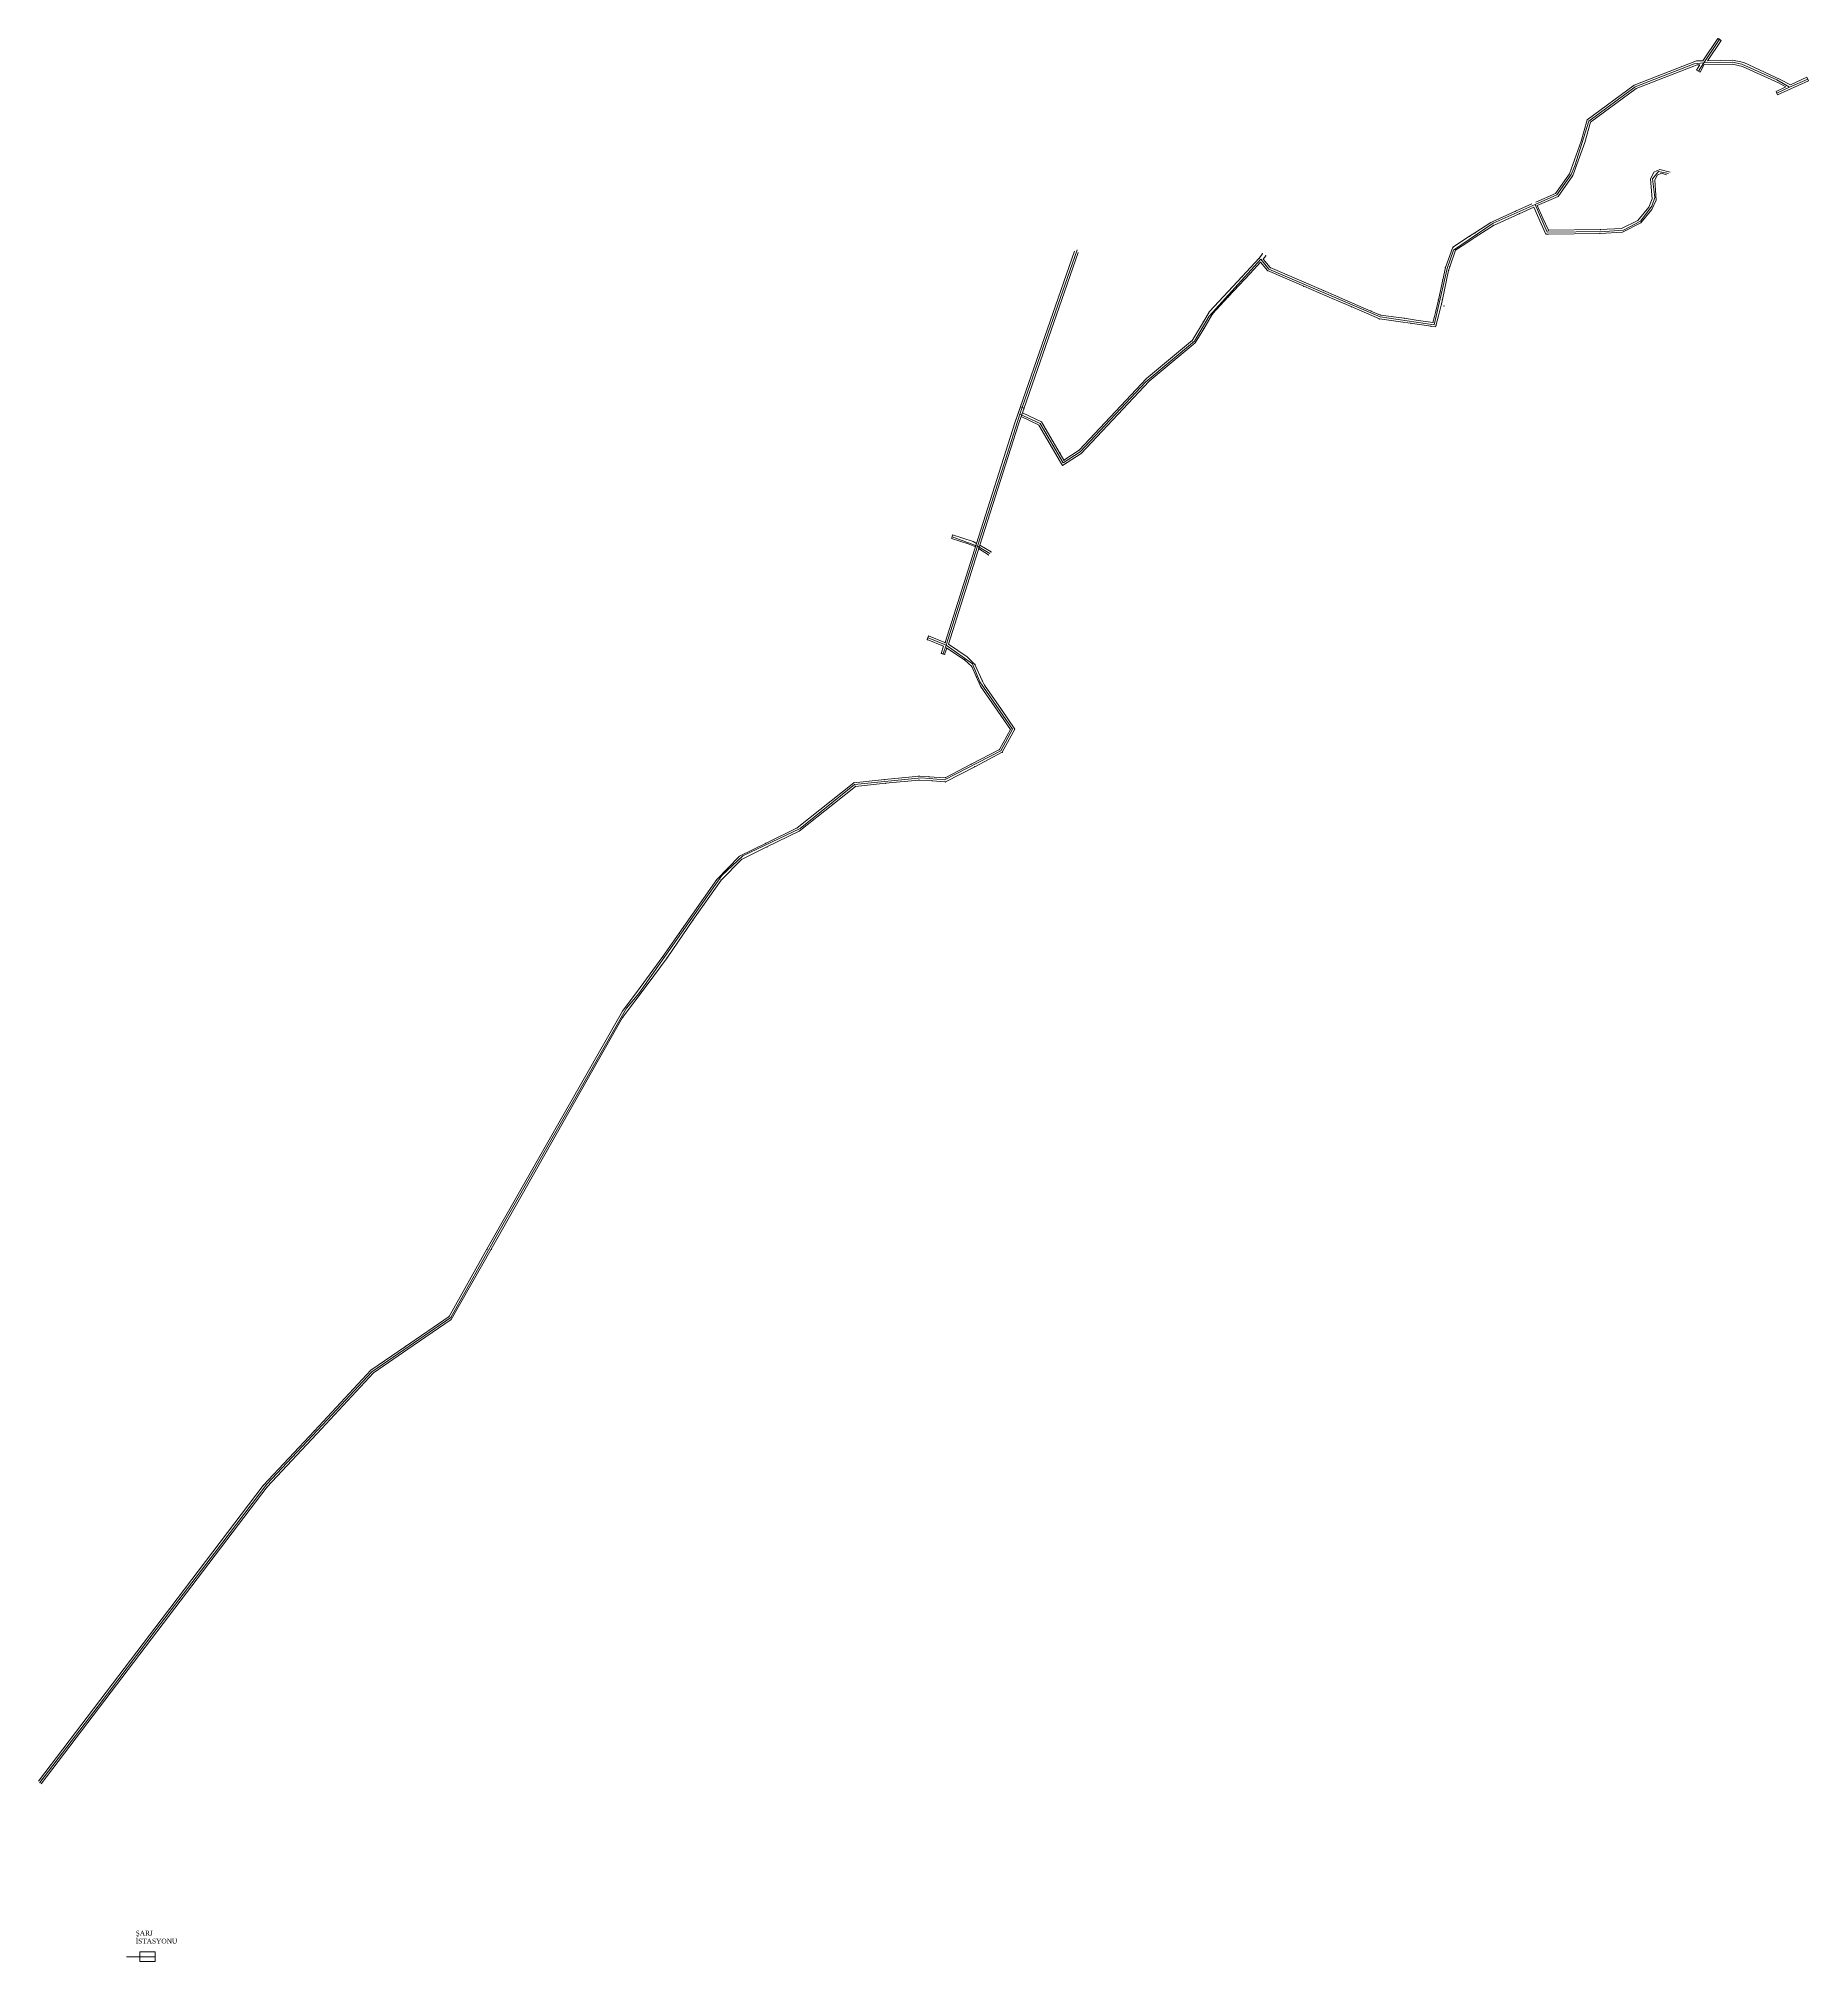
# Model space of a CAD drawing. Header units: millimetres. Extents: x 699796 to 700717, y 4219079 to 4220080.
import ezdxf

# ---------------------------------------------------------------- set-up
doc = ezdxf.new("R2010")
doc.units = ezdxf.units.MM
doc.layers.get('0').update_dxf_attribs({"color": 5, "lineweight": 0})
for name, color, linetype, lineweight in [('1630_2_KAT', 94, 'Continuous', 0), ('1660_1_KAT', 12, 'Continuous', 0), ('1677_390_DESENDRE', 44, 'Continuous', 0), ('BINA', 3, 'Continuous', 0), ('ESKI_IM', 2, 'Continuous', 0), ('GEOFENCE', 3, 'Continuous', 0), ('IKINCIKAT', 30, 'Continuous', 0), ('INIT_COORD', 5, 'Continuous', 0), ('TEXT', 2, 'Continuous', 0), ('YENI2', 6, 'Continuous', 0)]:
    doc.layers.add(name, color=color, linetype=linetype, lineweight=lineweight)
doc.styles.get("Standard").update_dxf_attribs({"font": 'TIMES.TTF'})

msp = doc.modelspace()

# ---------------------------------------------------------------- linework, layer by layer
msp.add_point((699848.9, 4219079.4))
at = {"layer": '1630_2_KAT', "lineweight": 0}
msp.add_line((700543.5, 4219976.5, 1634.8), (700542.5, 4219975.8, 1635), dxfattribs=at)
for p in [(700564.4, 4219990, 1635.2), (700566.4, 4219988.7, 1635.2), (700540.6, 4219977, 1634.8), (700543.4, 4219978.7, 1635), (700543.5, 4219976.5, 1634.8), (700553, 4219982.6, 1635), (700580.3, 4219978.1, 1635.8), (700581.6, 4219980.1, 1635.8), (700608.5, 4219978.5, 1638.2), (700608.6, 4219980.5, 1638.2), (700431.2, 4219965.6, 1633.1), (700431.9, 4219963.5, 1633.1), (700432.8, 4219967.9, 1633.1), (700433.3, 4219965, 1633.1), (700434.6, 4219966.9, 1633.1), (700531.9, 4219971.3, 1634.7), (700533.3, 4219969.8, 1634.7), (700422.3, 4219956, 1632.8), (700435.5, 4219959.1, 1633.2), (700436.9, 4219960.7, 1633.2), (700526.6, 4219954.3, 1634.5), (700528, 4219960.8, 1634.6), (700529.7, 4219959.1, 1634.5), (700530.3, 4219961.1, 1634.6), (700415.1, 4219945.4, 1632.5), (700454.3, 4219951, 1633.4), (700464.6, 4219948.7, 1633.5), (700524.4, 4219943.9, 1634.4), (700524.4, 4219943.9, 1634.4), (700526.5, 4219944.1, 1634.4), (700405.3, 4219937.8, 1632.3), (700406.9, 4219936.6, 1632.3), (700479, 4219940.4, 1633.7), (700489.3, 4219938.1, 1633.8), (700493.7, 4219934, 1633.9), (700494.3, 4219936, 1633.9), (700506.6, 4219934.3, 1634.1), (700526, 4219941.8, 1634.4), (700526, 4219941.8, 1634.4), (700527.3, 4219940.7, 1634.5), (700402.1, 4219932.5, 1632.2), (700402.3, 4219928.9, 1632.2), (700510.1, 4219931.7, 1634.1), (700520.6, 4219930.2, 1634.2), (700521.5, 4219932.2, 1634.2), (700523.1, 4219930.4, 1634.2), (700396.1, 4219922.5, 1632), (700397.8, 4219921.5, 1632), (700323.6, 4219866.8, 1630.1), (700327.5, 4219864.2, 1630.3), (700337.5, 4219865.7, 1630.4), (700338.4, 4219863.9, 1630.4), (700329.6, 4219860.5, 1630.4), (700330.6, 4219858.8, 1630.4)]:
    msp.add_point(p, dxfattribs=at)
at = {"layer": '1660_1_KAT', "lineweight": 13}
for p, q in [((700279.7, 4219817, 1659.1), (700271.1, 4219819.8, 1659.1)), ((700271.2, 4219819.9, 1659.1), (700271.6, 4219821.6, 1659.1)), ((700271.6, 4219821.6, 1659.1), (700282.3, 4219818.2, 1659.1)), ((700283.3, 4219815.6, 1659.1), (700279.7, 4219817, 1659.1)), ((700282.3, 4219818.2, 1659.1), (700284.1, 4219817.2, 1659.1)), ((700290.3, 4219811.2, 1659.1), (700285.1, 4219814.5, 1659.1)), ((700285.9, 4219816.2, 1659.1), (700291.7, 4219812.8, 1659.1))]:
    msp.add_line(p, q, dxfattribs=at)
at = {"layer": '1660_1_KAT', "lineweight": 0}
for p in [(700283.3, 4219815.6, 1659.1), (700285.2, 4219814.4, 1659), (700291.7, 4219812.8, 1659.1), (700290.3, 4219811.2, 1659.1)]:
    msp.add_point(p, dxfattribs=at)
at = {"layer": '1677_390_DESENDRE', "lineweight": 13}
msp.add_line((700267.8, 4219765.6, 1667.1), (700267.8, 4219765.6, 1673.4), dxfattribs=at)
at = {"layer": '1677_390_DESENDRE', "lineweight": 0}
for p in [(700285.2, 4219814.4, 1658.9), (700267.8, 4219765.6, 1667.1), (700267.8, 4219765.6, 1673.4), (700269.6, 4219764.7, 1677.4)]:
    msp.add_point(p, dxfattribs=at)
at = {"layer": 'BINA', "lineweight": 0}
for p, q in [((699848.9, 4219084.4, 1660), (699856.9, 4219084.4, 1660)), ((699848.9, 4219084.4, 1660), (699848.9, 4219079.4, 1660)), ((699856.9, 4219084.4, 1660), (699856.9, 4219079.4, 1660)), ((699848.9, 4219079.4, 1660), (699856.9, 4219079.4, 1660))]:
    msp.add_line(p, q, dxfattribs=at)
at = {"layer": 'ESKI_IM', "lineweight": 13}
for p, q in [((700258.5, 4219767.2, 1677.4), (700259.2, 4219769.1, 1677.4)), ((700266.9, 4219763.7, 1677.4), (700258.5, 4219767.2, 1677.4)), ((700259.2, 4219769.1, 1677.4), (700267.7, 4219765.6, 1677.4)), ((700265.8, 4219760, 1677.6), (700266.9, 4219763.7, 1677.4)), ((700267.7, 4219765.6, 1677.4), (700267.8, 4219765.6, 1677.4)), ((700269.6, 4219764.7, 1677.4), (700279.2, 4219758.2, 1676.9)), ((700281.6, 4219753.1, 1676.9), (700277.9, 4219756.7, 1676.9)), ((700279.2, 4219758.2, 1676.9), (700283.3, 4219754.2, 1676.9)), ((700284, 4219747.9, 1676.8), (700281.6, 4219753.1, 1676.9)), ((700283.3, 4219754.2, 1676.9), (700287.2, 4219745.6, 1676.7)), ((700286.2, 4219743, 1676.7), (700284, 4219747.9, 1676.8)), ((700295.2, 4219729.9, 1676.5), (700286.2, 4219743, 1676.7)), ((700288.3, 4219743.5, 1677.1), (700297.1, 4219730.7, 1677.1)), ((700301.7, 4219720.4, 1677.1), (700295.2, 4219729.9, 1676.5)), ((700297.1, 4219730.7, 1677.1), (700304, 4219720.6, 1676.4)), ((700296, 4219709.9, 1676.1), (700301.7, 4219720.4, 1677.1)), ((700304, 4219720.6, 1676.4), (700297.5, 4219708.5, 1676.1)), ((700281.3, 4219702.3, 1675.7), (700296, 4219709.9, 1676.1)), ((700297.5, 4219708.5, 1676.1), (700283.2, 4219701, 1675.7)), ((700202.6, 4219678.6, 1674.2), (700220.3, 4219692.7, 1674.6)), ((700220.3, 4219692.7, 1674.6), (700236.3, 4219694.3, 1674.8)), ((700236.3, 4219694.3, 1674.8), (700254.2, 4219696.1, 1675.1)), ((700254.1, 4219694.1, 1675.1), (700236.8, 4219692.4, 1674.8)), ((700260.9, 4219693.7, 1675.2), (700254.1, 4219694.1, 1675.1)), ((700254.2, 4219696.1, 1675.1), (700259.3, 4219695.8, 1675.2)), ((700259.3, 4219695.8, 1675.2), (700267.8, 4219695.3, 1675.3)), ((700267.9, 4219693.1, 1675.3), (700260.9, 4219693.7, 1675.2)), ((700267.8, 4219695.3, 1675.3), (700281.3, 4219702.3, 1675.7)), ((700283.2, 4219701, 1675.7), (700267.9, 4219693.1, 1675.3)), ((700221.1, 4219690.8, 1674.6), (700209.3, 4219681.4, 1674.3)), ((700236.8, 4219692.4, 1674.8), (700221.1, 4219690.8, 1674.6)), ((700190.8, 4219669.2, 1674), (700202.6, 4219678.6, 1674.2)), ((700209.3, 4219681.4, 1674.3), (700191.9, 4219667.5, 1674)), ((700174.4, 4219661.1, 1673.7), (700190.8, 4219669.2, 1674)), ((700191.9, 4219667.5, 1674), (700175.1, 4219659.3, 1673.7)), ((700149, 4219642.3, 1673), (700160.8, 4219654.4, 1673.5)), ((700161.9, 4219652.8, 1673.5), (700151.2, 4219642, 1673)), ((700160.8, 4219654.4, 1673.5), (700174.4, 4219661.1, 1673.7)), ((700175.1, 4219659.3, 1673.7), (700161.9, 4219652.8, 1673.5)), ((700129.5, 4219614.4, 1672.4), (700149, 4219642.3, 1673)), ((700151.2, 4219642, 1673), (700136.6, 4219621.1, 1672.6)), ((700121, 4219602.2, 1672.2), (700129.5, 4219614.4, 1672.4)), ((700136.6, 4219621.1, 1672.6), (700123.1, 4219601.6, 1672.2)), ((700109.1, 4219586.1, 1672), (700121, 4219602.2, 1672.2)), ((700123.1, 4219601.6, 1672.2), (700112.7, 4219587.6, 1672)), ((700112.7, 4219587.6, 1672), (700100, 4219570.5, 1671.8)), ((700100, 4219573.9, 1671.8), (700109.1, 4219586.1, 1672)), ((700009.7, 4219415, 1670.1), (700029.4, 4219450, 1670.5)), ((700031.7, 4219450, 1670.5), (700010.8, 4219413.4, 1670.1)), ((699987, 4219399.4, 1670), (700009.7, 4219415, 1670.1)), ((700010.8, 4219413.4, 1670.1), (699991, 4219399.8, 1670.1)), ((699969.1, 4219387.1, 1670), (699987, 4219399.4, 1670)), ((699991, 4219399.8, 1670.1), (699970.4, 4219385.6, 1670)), ((699939.7, 4219355.5, 1670), (699969.1, 4219387.1, 1670)), ((699970.4, 4219385.6, 1670), (699943.3, 4219356.5, 1670)), ((699913.1, 4219327, 1670), (699939.7, 4219355.5, 1670)), ((699943.3, 4219356.5, 1670), (699915.1, 4219326.3, 1670)), ((699915.1, 4219326.3, 1670), (699797.6, 4219171.9, 1669.2)), ((699864.4, 4219263, 1670), (699913.1, 4219327, 1670)), ((699863.2, 4219261.4, 1670), (699864.4, 4219263, 1670)), ((699796.1, 4219173.2, 1670), (699863.2, 4219261.4, 1669.2))]:
    msp.add_line(p, q, dxfattribs=at)
at = {"layer": 'ESKI_IM', "lineweight": 0}
for p, q in [((700268.6, 4219762.7, 1677.4), (700267.5, 4219759.4, 1677.4)), ((700277.9, 4219756.7, 1676.9), (700268.6, 4219762.7, 1677.4)), ((700265.8, 4219760, 1677.4), (700267.5, 4219759.4, 1677.4)), ((700283.3, 4219754.2, 1676.9), (700283.5, 4219754.2, 1675.5)), ((700287.2, 4219745.6, 1676.7), (700288.3, 4219743.5, 1677.1)), ((700297.1, 4219730.7, 1677.1), (700304, 4219720.6, 1676.4)), ((700304, 4219720.6, 1676.4), (700297.5, 4219708.5, 1676.1)), ((700297.5, 4219708.5, 1676.1), (700283.2, 4219701, 1675.7)), ((700254.1, 4219694.1, 1675.1), (700236.8, 4219692.4, 1674.8)), ((700260.9, 4219693.7, 1675.2), (700254.1, 4219694.1, 1675.1)), ((700267.9, 4219693.1, 1675.3), (700260.9, 4219693.7, 1675.2)), ((700283.2, 4219701, 1675.7), (700267.9, 4219693.1, 1675.3)), ((700221.1, 4219690.8, 1674.6), (700209.3, 4219681.4, 1674.3)), ((700236.8, 4219692.4, 1674.8), (700221.1, 4219690.8, 1674.6)), ((700209.3, 4219681.4, 1674.3), (700191.9, 4219667.5, 1674)), ((700191.9, 4219667.5, 1674), (700175.1, 4219659.3, 1673.7)), ((700161.9, 4219652.8, 1673.5), (700151.2, 4219642, 1673)), ((700175.1, 4219659.3, 1673.7), (700161.9, 4219652.8, 1673.5)), ((700151.2, 4219642, 1673), (700136.6, 4219621.1, 1672.6)), ((700136.6, 4219621.1, 1672.6), (700123.1, 4219601.6, 1672.2)), ((700123.1, 4219601.6, 1672.2), (700112.7, 4219587.6, 1672)), ((700112.7, 4219587.6, 1672), (700100, 4219570.5, 1671.8)), ((700029.4, 4219450, 1670.5), (700100, 4219573.9, 1671.8)), ((700100, 4219570.5, 1671.8), (700031.7, 4219450, 1670.5)), ((700100, 4219570.5, 1671.8), (700031.7, 4219450, 1670.5)), ((700031.7, 4219450, 1670.5), (700010.8, 4219413.4, 1670.1)), ((700010.8, 4219413.4, 1670.1), (699991, 4219399.8, 1670.1)), ((699991, 4219399.8, 1670.1), (699970.4, 4219385.6, 1670)), ((699970.4, 4219385.6, 1670), (699943.3, 4219356.5, 1670)), ((699943.3, 4219356.5, 1670), (699915.1, 4219326.3, 1670))]:
    msp.add_line(p, q, dxfattribs=at)
for p in [(700258.5, 4219767.2, 1677.4), (700258.5, 4219767.2, 1677.4), (700259.2, 4219769.1, 1677.4), (700266.9, 4219763.7, 1677.4), (700267.7, 4219765.6, 1677.4), (700267.8, 4219765.6, 1677.4), (700268.6, 4219762.7, 1677.8), (700269.6, 4219764.7, 1677.4), (700265.8, 4219760, 1677.6), (700266.7, 4219759.9, 1677.6), (700267.5, 4219759.4, 1677.1), (700277.9, 4219756.7, 1676.9), (700279.2, 4219758.2, 1676.9), (700281.6, 4219753.1, 1676.9), (700283.3, 4219754.2, 1676.9), (700283.3, 4219754.2, 1676.9), (700284, 4219747.9, 1676.8), (700286.2, 4219743, 1676.7), (700287.2, 4219745.6, 1676.7), (700287.2, 4219745.6, 1676.7), (700288.3, 4219743.5, 1677.1), (700288.3, 4219743.5, 1677.1), (700288.3, 4219743.5, 1677.1), (700295.2, 4219729.9, 1676.5), (700297.1, 4219730.7, 1677.1), (700297.1, 4219730.7, 1677.1), (700301.7, 4219720.4, 1677.1), (700304, 4219720.6, 1676.4), (700304, 4219720.6, 1676.4), (700296, 4219709.9, 1676.1), (700297.5, 4219708.5, 1676.1), (700297.5, 4219708.5, 1676.1), (700220.3, 4219692.7, 1674.6), (700236.3, 4219694.3, 1674.8), (700254.1, 4219694.1, 1675.1), (700254.1, 4219694.1, 1675.1), (700254.2, 4219696.1, 1675.1), (700259.3, 4219695.8, 1675.2), (700260.9, 4219693.7, 1675.2), (700260.9, 4219693.7, 1675.2), (700267.8, 4219695.3, 1675.3), (700267.9, 4219693.1, 1675.3), (700267.9, 4219693.1, 1675.3), (700281.3, 4219702.3, 1675.7), (700283.2, 4219701, 1675.7), (700283.2, 4219701, 1675.7), (700221.1, 4219690.8, 1674.6), (700221.1, 4219690.8, 1674.6), (700236.8, 4219692.4, 1674.8), (700236.8, 4219692.4, 1674.8), (700202.6, 4219678.6, 1674.2), (700209.3, 4219681.4, 1674.3), (700209.3, 4219681.4, 1674.3), (700190.8, 4219669.2, 1674), (700191.9, 4219667.5, 1674), (700191.9, 4219667.5, 1674), (700160.8, 4219654.4, 1673.5), (700161.9, 4219652.8, 1673.5), (700161.9, 4219652.8, 1673.5), (700174.4, 4219661.1, 1673.7), (700175.1, 4219659.3, 1673.7), (700175.1, 4219659.3, 1673.7), (700149, 4219642.3, 1673), (700151.2, 4219642, 1673), (700151.2, 4219642, 1673), (700129.5, 4219614.4, 1672.4), (700136.6, 4219621.1, 1672.6), (700136.6, 4219621.1, 1672.6), (700121, 4219602.2, 1672.2), (700123.1, 4219601.6, 1672.2), (700123.1, 4219601.6, 1672.2), (700109.1, 4219586.1, 1672), (700112.7, 4219587.6, 1672), (700112.7, 4219587.6, 1672), (700100, 4219573.9, 1671.8), (700100, 4219570.5, 1671.8), (700100, 4219570.5, 1671.8), (700029.4, 4219450, 1670.5), (700031.7, 4219450, 1670.5), (700031.7, 4219450, 1670.5), (700009.7, 4219415, 1670.1), (700010.8, 4219413.4, 1670.1), (700010.8, 4219413.4, 1670.1), (699987, 4219399.4, 1670), (699991, 4219399.8, 1670.1), (699991, 4219399.8, 1670.1), (699969.1, 4219387.1, 1670), (699970.4, 4219385.6, 1670), (699970.4, 4219385.6, 1670), (699939.7, 4219355.5, 1670), (699943.3, 4219356.5, 1670), (699943.3, 4219356.5, 1670), (699913.1, 4219327, 1670), (699915.1, 4219326.3, 1670), (699915.1, 4219326.3, 1670)]:
    msp.add_point(p, dxfattribs=at)
at = {"layer": 'GEOFENCE'}
for p, q in [((700662.4, 4220067.2, 1636.8), (700670.8, 4220079.7, 1636.9)), ((700626.7, 4220054.7, 1636.4), (700657.5, 4220066.7, 1636.7)), ((700657.5, 4220066.7, 1636.7), (700662.4, 4220067.2, 1636.8)), ((700662.4, 4220067.2, 1636.8), (700659.6, 4220062.9, 1636.8)), ((700662.4, 4220067.2, 1636.8), (700677.4, 4220067.6, 1636.9)), ((700677.4, 4220067.6, 1636.9), (700682.3, 4220066.5, 1637)), ((700682.3, 4220066.5, 1637), (700700.5, 4220058.3, 1637.2)), ((700602.6, 4220036.9, 1635.9), (700626.7, 4220054.7, 1636.4)), ((700707, 4220054.5, 1637.4), (700700.4, 4220051.4, 1637.4)), ((700700.5, 4220058.3, 1637.2), (700707, 4220054.5, 1637.4)), ((700707, 4220054.5, 1637.4), (700716.5, 4220058.8, 1637.4)), ((700595.4, 4220013.7, 1635.7), (700602.6, 4220036.9, 1635.9)), ((700593.5, 4220009.1, 1635.6), (700595.4, 4220013.7, 1635.7)), ((700586, 4219998.5, 1635.5), (700593.5, 4220009.1, 1635.6)), ((700635.8, 4220006.9, 1643.6), (700638.8, 4220010.7, 1644.5)), ((700637, 4219997.1, 1641.7), (700635.8, 4220006.9, 1643.6)), ((700638.8, 4220010.7, 1644.5), (700644, 4220009.7, 1645.3)), ((700552.9, 4219983.8, 1635.1), (700574.8, 4219993.6, 1635.3)), ((700574.8, 4219993.6, 1635.3), (700586, 4219998.5, 1635.5)), ((700574.8, 4219993.6, 1635.3), (700580.9, 4219979.1, 1635.5)), ((700635.4, 4219992.6, 1640.5), (700637, 4219997.1, 1641.7)), ((700532.3, 4219969.7, 1634.7), (700552.9, 4219983.8, 1635.1)), ((700620.7, 4219980.1, 1638.4), (700629.5, 4219984.8, 1638.2)), ((700629.5, 4219984.8, 1638.2), (700635.4, 4219992.6, 1640.5)), ((700580.9, 4219979.1, 1635.5), (700610.9, 4219979.5, 1636.3)), ((700610.9, 4219979.5, 1636.3), (700620.7, 4219980.1, 1638.4)), ((700321.4, 4219926.8, 1607.4), (700336.4, 4219970, 1587.1)), ((700405.1, 4219935.4, 1632.3), (700432, 4219965, 1633.1)), ((700432, 4219965, 1633.1), (700436.2, 4219959.9, 1633.2)), ((700529, 4219960.3, 1634.5), (700532.3, 4219969.7, 1634.7)), ((700436.2, 4219959.9, 1633.2), (700494, 4219935, 1633.9)), ((700522.2, 4219931, 1634.2), (700529, 4219960.3, 1634.5)), ((700397.5, 4219922.5, 1632), (700405.1, 4219935.4, 1632.3)), ((700494, 4219935, 1633.9), (700522.2, 4219931, 1634.2)), ((700306.7, 4219884.4, 1629.5), (700321.4, 4219926.8, 1607.4)), ((700372.2, 4219901.3, 1631.4), (700397.5, 4219922.5, 1632)), ((700338, 4219864.9, 1630.4), (700372.2, 4219901.3, 1631.4)), ((700298.8, 4219859.8, 1640.2), (700306.7, 4219884.4, 1629.5)), ((700306.7, 4219884.4, 1629.5), (700317.3, 4219879.5, 1629.9)), ((700317.3, 4219879.5, 1629.9), (700329.2, 4219859.1, 1630.4)), ((700329.2, 4219859.1, 1630.4), (700338, 4219864.9, 1630.4)), ((700284.7, 4219815.8, 1659.4), (700298.8, 4219859.8, 1640.2)), ((700268.3, 4219764.3, 1677.4), (700284.7, 4219815.8, 1659.4)), ((700284.7, 4219815.8, 1659.4), (700271.4, 4219820.7, 1659.1)), ((700284.7, 4219815.8, 1659.4), (700291, 4219812, 1659.1)), ((700268.3, 4219764.3, 1677.4), (700258.9, 4219768.1, 1677.4)), ((700268.3, 4219764.3, 1677.4), (700266.7, 4219759.7, 1677.4)), ((700282.1, 4219754.5, 1676.9), (700268.3, 4219764.3, 1677.4)), ((700285.9, 4219745.2, 1676.9), (700282.1, 4219754.5, 1676.9)), ((700302.9, 4219720.5, 1676.8), (700285.9, 4219745.2, 1676.9)), ((700296.8, 4219709.2, 1676.1), (700302.9, 4219720.5, 1676.8)), ((700267.5, 4219694.2, 1675.3), (700296.8, 4219709.2, 1676.1)), ((700220.7, 4219691.8, 1674.6), (700255.5, 4219695.3, 1675.1)), ((700255.5, 4219695.3, 1675.1), (700267.5, 4219694.2, 1675.3)), ((700192.4, 4219668.8, 1674), (700220.7, 4219691.8, 1674.6)), ((700162.5, 4219654.7, 1673.6), (700192.4, 4219668.8, 1674)), ((700151.7, 4219644.4, 1673), (700162.5, 4219654.7, 1673.6)), ((700137.2, 4219624, 1672.7), (700151.7, 4219644.4, 1673)), ((700108.4, 4219583.1, 1672), (700137.2, 4219624, 1672.7)), ((700102, 4219575.4, 1671.8), (700108.4, 4219583.1, 1672)), ((700084.7, 4219545, 1671.5), (700102, 4219575.4, 1671.8)), ((700059.9, 4219501.6, 1671.1), (700084.7, 4219545, 1671.5)), ((700035.1, 4219458.2, 1670.6), (700059.9, 4219501.6, 1671.1)), ((700010.7, 4219414.5, 1670.1), (700035.1, 4219458.2, 1670.6)), ((699969.6, 4219386.1, 1670), (700010.7, 4219414.5, 1670.1)), ((699949.1, 4219364.2, 1670), (699969.6, 4219386.1, 1670)), ((699914.9, 4219327.7, 1670), (699949.1, 4219364.2, 1670)), ((699887.7, 4219291.9, 1669.8), (699914.9, 4219327.7, 1670)), ((699857.4, 4219252.1, 1669.7), (699887.7, 4219291.9, 1669.8)), ((699827.1, 4219212.3, 1669.5), (699857.4, 4219252.1, 1669.7)), ((699796.9, 4219172.5, 1669.6), (699827.1, 4219212.3, 1669.5)), ((699856.9, 4219081.9, 1660), (699841.9, 4219081.9, 1660))]:
    msp.add_line(p, q, dxfattribs=at)
at = {"layer": 'IKINCIKAT', "lineweight": 0}
for p, q in [((700661.9, 4220068.3, 1636.8), (700669.7, 4220079.9, 1636.9)), ((700664.3, 4220068.3, 1636.8), (700671.4, 4220078.8, 1636.9)), ((700669.7, 4220079.9, 1636.9), (700671.4, 4220078.8, 1636.9)), ((700626.2, 4220055.6, 1636.3), (700658.7, 4220068.2, 1636.8)), ((700627.2, 4220053.8, 1636.3), (700659, 4220066.2, 1636.8)), ((700658.7, 4220068.2, 1636.8), (700661.9, 4220068.3, 1636.8)), ((700660.4, 4220066.2, 1636.8), (700658.7, 4220063.4, 1636.8)), ((700658.7, 4220063.4, 1636.8), (700660.5, 4220062.4, 1636.8)), ((700659, 4220066.2, 1636.8), (700660.4, 4220066.2, 1636.8)), ((700662.7, 4220066.3, 1636.8), (700660.5, 4220062.4, 1636.8)), ((700662.7, 4220066.3, 1636.8), (700677.3, 4220066.6, 1636.9)), ((700664.3, 4220068.3, 1636.8), (700677.5, 4220068.6, 1636.9)), ((700677.3, 4220066.6, 1636.9), (700682.6, 4220065.4, 1637)), ((700677.5, 4220068.6, 1636.9), (700683.2, 4220067.4, 1637)), ((700682.6, 4220065.4, 1637), (700701.3, 4220056.9, 1637.2)), ((700683.2, 4220067.4, 1637), (700702.2, 4220058.6, 1637.2)), ((700601.7, 4220037.5, 1635.9), (700626.2, 4220055.6, 1636.3)), ((700603.5, 4220036.3, 1635.9), (700627.2, 4220053.8, 1636.3)), ((700700, 4220052.3, 1637.4), (700705.2, 4220054.7, 1637.4)), ((700700.8, 4220050.5, 1637.4), (700716.9, 4220057.9, 1637.4)), ((700701.3, 4220056.9, 1637.2), (700705.2, 4220054.7, 1637.4)), ((700702.2, 4220058.6, 1637.2), (700707.5, 4220055.8, 1637.4)), ((700707.5, 4220055.8, 1637.4), (700716.1, 4220059.7, 1637.4)), ((700716.1, 4220059.7, 1637.4), (700716.9, 4220057.9, 1637.4)), ((700700, 4220052.3, 1637.4), (700700.8, 4220050.5, 1637.4)), ((700598.7, 4220026.4, 1635.8), (700601.7, 4220037.5, 1635.9)), ((700600.6, 4220025.8, 1635.8), (700603.5, 4220036.3, 1635.9)), ((700592.6, 4220009.5, 1635.6), (700598.7, 4220026.4, 1635.8)), ((700594.3, 4220008.6, 1635.6), (700600.6, 4220025.8, 1635.8)), ((700585.3, 4219999.3, 1635.4), (700592.6, 4220009.5, 1635.6)), ((700586.6, 4219997.7, 1635.4), (700594.3, 4220008.6, 1635.6)), ((700575, 4219994.8, 1635.3), (700585.3, 4219999.3, 1635.4)), ((700575.8, 4219993, 1635.3), (700586.6, 4219997.7, 1635.5)), ((700566.4, 4219988.7, 1635.2), (700553, 4219982.6, 1635)), ((700574, 4219992.2, 1635.3), (700566.4, 4219988.7, 1635.2)), ((700539.7, 4219974, 1634.7), (700533.3, 4219969.8, 1634.8)), ((700539.7, 4219974, 1634.8), (700542.5, 4219975.8, 1634.8)), ((700553, 4219982.6, 1635), (700543.5, 4219976.5, 1634.8)), ((700580.3, 4219978.1, 1635.8), (700581.7, 4219978.1, 1635.8)), ((700581.6, 4219980.1, 1635.8), (700608.5, 4219980.5, 1636.2)), ((700581.7, 4219978.1, 1635.8), (700608.5, 4219978.5, 1636.2)), ((700529.7, 4219959.1, 1634.5), (700530.3, 4219961.1, 1634.6)), ((700493.7, 4219934, 1633.9), (700520.6, 4219930.2, 1634.2)), ((700372.5, 4219903, 1631.4), (700396.5, 4219923, 1632)), ((700520.6, 4219930.2, 1634.2), (700522.9, 4219929.9, 1634.2)), ((700523, 4219930.5, 1634.2), (700522.9, 4219929.9, 1634.2)), ((700373.9, 4219901.6, 1631.4), (700397.8, 4219921.5, 1632)), ((700337.5, 4219865.7, 1630.4), (700372.5, 4219903, 1631.4)), ((700338.6, 4219864, 1630.4), (700373.9, 4219901.6, 1631.4)), ((700304.1, 4219879.9, 1629.8), (700307, 4219888.2, 1629.8)), ((700306, 4219879.2, 1629.8), (700307.4, 4219883.3, 1629.8)), ((700307, 4219888.2, 1629.8), (700308.9, 4219887.5, 1629.8)), ((700307.4, 4219883.3, 1629.8), (700316.7, 4219878.7, 1629.9)), ((700308.1, 4219885.2, 1629.8), (700308.9, 4219887.5, 1629.8)), ((700308.1, 4219885.2, 1629.8), (700317.9, 4219880.4, 1629.9)), ((700316.6, 4219878.7, 1629.9), (700327.8, 4219859.5, 1630.4)), ((700317.9, 4219880.4, 1629.9), (700329.5, 4219860.5, 1630.4)), ((700338.6, 4219864, 1630.4), (700328.9, 4219857.7, 1630.4)), ((700337.5, 4219865.7, 1630.4), (700329.5, 4219860.5, 1630.4)), ((700327.8, 4219859.5, 1630.4), (700328.9, 4219857.7, 1630.4))]:
    msp.add_line(p, q, dxfattribs=at)
at = {"layer": 'IKINCIKAT', "lineweight": 13}
for p, q in [((700564.4, 4219990, 1635.2), (700573, 4219993.9, 1635.3)), ((700575.8, 4219993, 1635.3), (700578.7, 4219986.4, 1635.6)), ((700543.4, 4219978.7, 1635), (700551.6, 4219984.2, 1635.2)), ((700551.6, 4219984.2, 1635), (700564.4, 4219990, 1635.2)), ((700577.9, 4219983.4, 1635.6), (700574, 4219992.2, 1635.3)), ((700580.3, 4219978.1, 1635.3), (700577.9, 4219983.4, 1635.8)), ((700578.7, 4219986.4, 1635.6), (700581.6, 4219980.1, 1635.8)), ((700531.9, 4219971.3, 1634.7), (700540.6, 4219977, 1634.8)), ((700540.6, 4219977, 1634.8), (700543.4, 4219978.7, 1635)), ((700422.3, 4219956, 1632.8), (700431.2, 4219965.6, 1633.1)), ((700431.9, 4219963.5, 1633.1), (700426.5, 4219957.6, 1632.5)), ((700431.2, 4219965.6, 1633.1), (700432.8, 4219967.9, 1633.1)), ((700435.5, 4219959.1, 1633.2), (700431.9, 4219963.5, 1633.1)), ((700434.6, 4219966.9, 1633.1), (700433.3, 4219965, 1633.1)), ((700433.3, 4219965, 1633.1), (700436.9, 4219960.7, 1633.2)), ((700528, 4219960.8, 1634.6), (700531.9, 4219971.3, 1634.7)), ((700533.3, 4219969.8, 1634.7), (700530.3, 4219961.1, 1634.6)), ((700405.3, 4219937.8, 1632.3), (700422.3, 4219956, 1632.8)), ((700426.5, 4219957.6, 1632.5), (700415.1, 4219945.4, 1632.5)), ((700454.3, 4219951, 1633.4), (700435.5, 4219959.1, 1633.2)), ((700436.9, 4219960.7, 1633.2), (700464.6, 4219948.7, 1633.5)), ((700524.4, 4219943.9, 1634.4), (700526.6, 4219954.3, 1634.5)), ((700529.7, 4219959.1, 1634.5), (700526.5, 4219944.1, 1634.4)), ((700526.6, 4219954.3, 1634.5), (700528, 4219960.8, 1634.6)), ((700415.1, 4219945.4, 1632.5), (700406.9, 4219936.6, 1632.3)), ((700470.3, 4219944.1, 1633.2), (700454.3, 4219951, 1633.4)), ((700464.6, 4219948.7, 1633.5), (700471.1, 4219946, 1633.5)), ((700470.3, 4219944.1, 1633.2), (700472.1, 4219943.4, 1633.7)), ((700471.1, 4219946, 1633.5), (700472.9, 4219945.2, 1633.5)), ((700479, 4219940.4, 1633.7), (700472.1, 4219943.4, 1633.7)), ((700472.9, 4219945.2, 1633.5), (700489.3, 4219938.1, 1633.8)), ((700522.8, 4219937.3, 1634.4), (700524.4, 4219943.9, 1634.4)), ((700526, 4219941.8, 1634.4), (700526.5, 4219944.1, 1634.4)), ((700402.1, 4219932.5, 1632.2), (700405.3, 4219937.8, 1632.3)), ((700406.9, 4219936.6, 1632.3), (700402.3, 4219928.9, 1632.2)), ((700493.7, 4219934, 1633.9), (700479, 4219940.4, 1633.7)), ((700489.3, 4219938.1, 1633.8), (700494.3, 4219936, 1633.9)), ((700494.3, 4219936, 1633.9), (700506.6, 4219934.3, 1634.1)), ((700506.6, 4219934.3, 1634.1), (700512.8, 4219933.4, 1634.1)), ((700512.8, 4219933.4, 1634.1), (700521.5, 4219932.2, 1634.2)), ((700521.5, 4219932.2, 1634.2), (700522.3, 4219935.2, 1634.2)), ((700522.3, 4219935.2, 1634.2), (700522.8, 4219937.3, 1634.4)), ((700524.4, 4219935.6, 1634.2), (700523.1, 4219930.4, 1634.2)), ((700525, 4219937.7, 1634.2), (700524.4, 4219935.6, 1634.4)), ((700526, 4219941.8, 1634.4), (700525, 4219937.7, 1634.4)), ((700396.1, 4219922.5, 1632), (700402.1, 4219932.5, 1632.2)), ((700402.3, 4219928.9, 1632.2), (700397.8, 4219921.5, 1632))]:
    msp.add_line(p, q, dxfattribs=at)
at = {"layer": 'INIT_COORD'}
msp.add_point((699796.9, 4219172.5, 1669.6), dxfattribs=at)
at = {"layer": 'YENI2', "lineweight": 0}
for p, q in [((700634.8, 4220006.7, 1643.5), (700636.5, 4220010.3, 1644.1)), ((700635.6, 4219996.4, 1641.4), (700634.8, 4220006.7, 1643.5)), ((700636.5, 4220010.3, 1644.1), (700639.6, 4220011.7, 1644.7)), ((700636.9, 4220006.1, 1643.5), (700638.1, 4220008.8, 1644.1)), ((700637.7, 4219995.7, 1641.4), (700636.9, 4220006.1, 1643.5)), ((700638.1, 4220008.8, 1644.1), (700640.4, 4220009.9, 1644.7)), ((700639.6, 4220011.7, 1644.7), (700645, 4220010.4, 1645.3)), ((700640.4, 4220009.9, 1644.7), (700643, 4220009, 1645.3)), ((700633.9, 4219992.2, 1640.2), (700635.6, 4219996.4, 1641.4)), ((700635.4, 4219991, 1640.2), (700637.7, 4219995.7, 1641.4)), ((700619.6, 4219981.1, 1638.2), (700628.2, 4219985.2, 1638.2)), ((700620.2, 4219979.1, 1638.2), (700629.7, 4219983.9, 1638.2)), ((700628.2, 4219985.2, 1638.2), (700633.9, 4219992.2, 1640.2)), ((700629.7, 4219983.9, 1638.2), (700635.4, 4219991, 1640.2)), ((700608.5, 4219980.5, 1636.2), (700619.6, 4219981.1, 1638.2)), ((700608.6, 4219978.5, 1636.2), (700620.2, 4219979.1, 1638.2)), ((700304.1, 4219879.9, 1629.8), (700335.1, 4219969.2, 1587.6)), ((700306, 4219879.2, 1629.8), (700337, 4219968.5, 1587.6)), ((700284.1, 4219817.2, 1659.1), (700304.1, 4219879.9, 1629.8)), ((700285.9, 4219816.2, 1659.1), (700306, 4219879.2, 1629.8)), ((700267.8, 4219765.6, 1677.4), (700284.1, 4219817.2, 1659.1)), ((700285.9, 4219816.2, 1659.1), (700269.6, 4219764.7, 1677.4))]:
    msp.add_line(p, q, dxfattribs=at)

# ---------------------------------------------------------------- texts
at = {"layer": 'TEXT', "insert": (699846.7, 4219095.4, 1669), "char_height": 2.5, "width": 21.752, "attachment_point": 1}
msp.add_mtext('{ŞARJ İSTASYONU}', dxfattribs=at)

doc.saveas('drawing.dxf')
